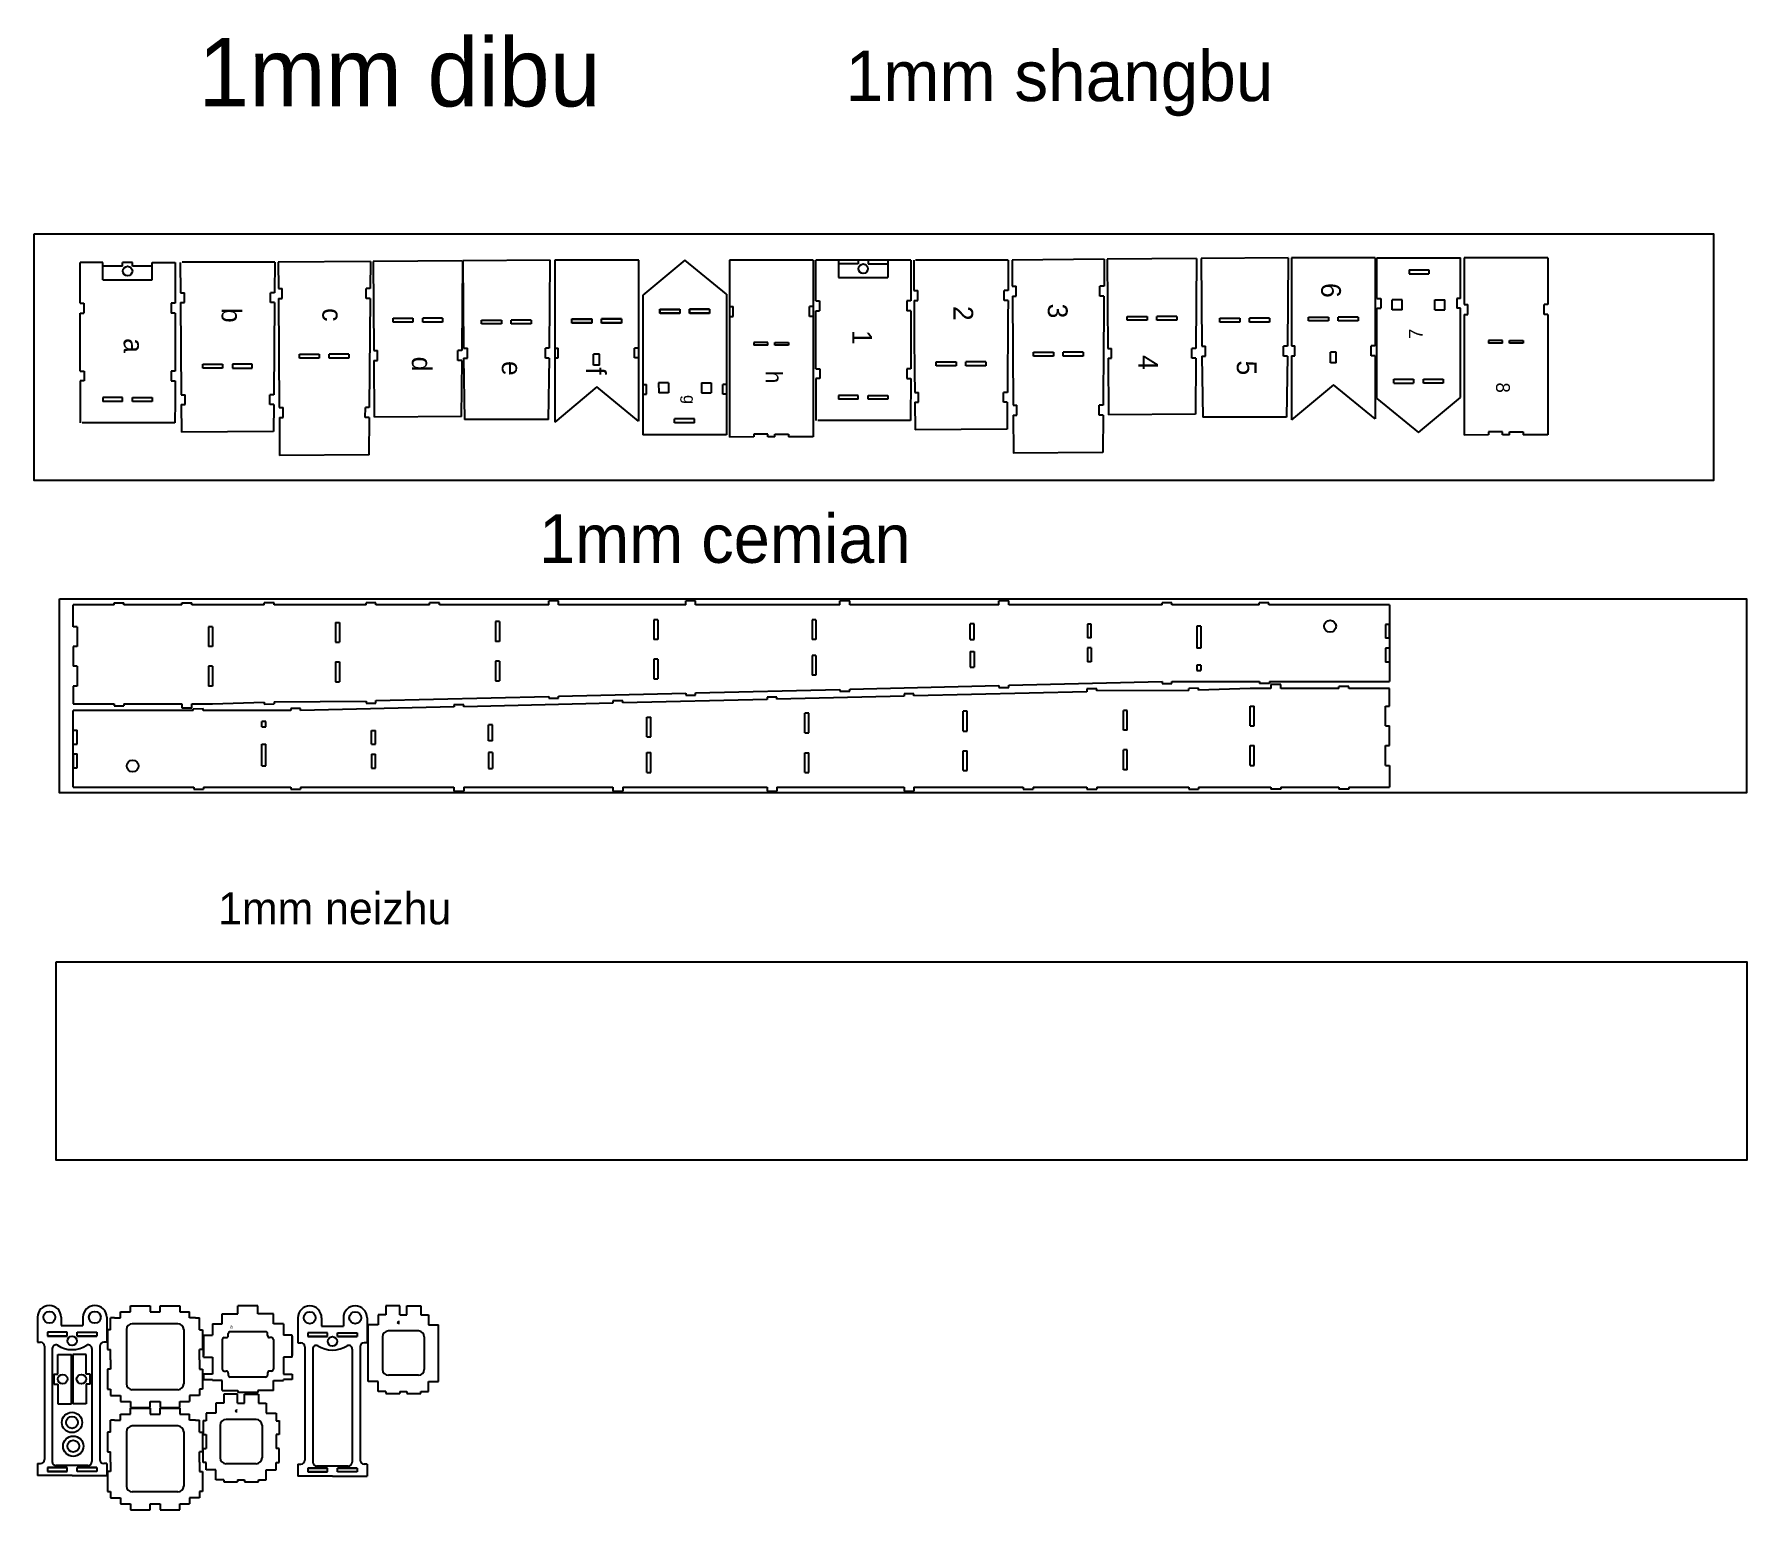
# Model space of a CAD drawing. Extents: x 8452 to 9318, y 19756 to 20502.
import ezdxf

# ---------------------------------------------------------------- set-up
doc = ezdxf.new("R2010")
doc.units = 0
doc.header["$MEASUREMENT"] = 0
doc.layers.get('0').update_dxf_attribs({"linetype": 'CONTINUOUS'})
doc.styles.add('样式_40', font='txt', dxfattribs={"height": 10})

msp = doc.modelspace()

# ---------------------------------------------------------------- texts
at = {"color": 244, "linetype": 'ByBlock'}
for s, height, p in [('1mm dibu', 34.661, (8534.57, 20465.43)), ('1mm shangbu', 25.5226, (8861.97, 20468.13)), ('1mm cemian', 24.551, (8706.87, 20234.56)), ('1mm neizhu', 16.185, (8544.62, 20051.72))]:
    msp.add_text(s, height=height, dxfattribs=at).set_placement(p)
at = {"linetype": 'ByBlock', "insert": (8829.9, 20331.63), "char_height": 8.399, "attachment_point": 1, "rotation": 270}
msp.add_mtext_dynamic_manual_height_columns('{\\C1;h}', width=10.6436, gutter_width=41.99, heights=[0], dxfattribs=at)

# ---------------------------------------------------------------- blocks, each defined once
blk = doc.blocks.new('*U80')
at = {"color": 242, "linetype": 'ByBlock', "style": '样式_40'}
blk.add_text('1', height=10, dxfattribs=at).set_placement((9540.51, 20139.99))
blk = doc.blocks.new('*U81')
at = {"color": 242, "linetype": 'ByBlock', "style": '样式_40'}
blk.add_text('2', height=10, dxfattribs=at).set_placement((9609.48, 20141.63))
blk = doc.blocks.new('*U82')
at = {"color": 242, "linetype": 'ByBlock', "style": '样式_40'}
blk.add_text('3', height=10, dxfattribs=at).set_placement((9694.21, 20140.32))
blk = doc.blocks.new('*U83')
at = {"color": 242, "linetype": 'ByBlock', "style": '样式_40'}
blk.add_text('4', height=10, dxfattribs=at).set_placement((9818.36, 20138.68))
blk = doc.blocks.new('*U84')
at = {"color": 242, "linetype": 'ByBlock', "style": '样式_40'}
blk.add_text('5', height=10, dxfattribs=at).set_placement((9900.14, 20141.63))
blk = doc.blocks.new('*U99')
at = {"color": 242, "linetype": 'ByBlock', "style": '样式_40'}
blk.add_text('6', height=10, dxfattribs=at).set_placement((9941.52, 20139.43))
blk = doc.blocks.new('*U100')
at = {"color": 244, "linetype": 'ByBlock'}
blk.add_text('7', height=7, dxfattribs=at).set_placement((10040.3, 20143.56))
blk = doc.blocks.new('*U101')
at = {"color": 244, "linetype": 'ByBlock'}
blk.add_text('8', height=7, dxfattribs=at).set_placement((10144.36, 20140.54))
blk = doc.blocks.new('*U102')
at = {"color": 242, "linetype": 'ByBlock', "style": '样式_40'}
blk.add_text('a', height=10, dxfattribs=at).set_placement((9543.49, 19951.82))
blk = doc.blocks.new('*U103')
at = {"color": 242, "linetype": 'ByBlock', "style": '样式_40'}
blk.add_text('b', height=10, dxfattribs=at).set_placement((9609.34, 19950.81))
blk = doc.blocks.new('*U104')
at = {"color": 242, "linetype": 'ByBlock', "style": '样式_40'}
blk.add_text('c', height=10, dxfattribs=at).set_placement((9695.35, 19952.83))
blk = doc.blocks.new('*U105')
at = {"color": 242, "linetype": 'ByBlock', "style": '样式_40'}
blk.add_text('d', height=10, dxfattribs=at).set_placement((9817.98, 19950.81))
blk = doc.blocks.new('*U106')
at = {"color": 242, "linetype": 'ByBlock', "style": '样式_40'}
blk.add_text('e', height=10, dxfattribs=at).set_placement((9899.29, 19951.49))
blk = doc.blocks.new('*U108')
at = {"color": 242, "linetype": 'ByBlock', "style": '样式_40'}
blk.add_text('f', height=10, dxfattribs=at).set_placement((9983.06, 19948.48))
blk = doc.blocks.new('*U109')
at = {"color": 244, "linetype": 'ByBlock'}
blk.add_text('g', height=6, dxfattribs=at).set_placement((10061.28, 19953.29))
blk = doc.blocks.new('*U159')
at = {"color": 244, "linetype": 'ByBlock'}
blk.add_text('a', height=1.8, dxfattribs=at).set_placement((10165.7, 19890.57))

# ---------------------------------------------------------------- linework, layer by layer
for p, q in [((8474.83, 20365.93), (8474.83, 20386.56)), ((8486.33, 20386.56), (8474.83, 20386.56)), ((8486.33, 20377.76), (8486.33, 20386.56)), ((8496.33, 20384.56), (8496.33, 20386.56)), ((8501.33, 20386.56), (8496.33, 20386.56)), ((8501.33, 20384.56), (8501.33, 20386.56)), ((8511.33, 20377.76), (8511.33, 20386.56)), ((8511.33, 20386.56), (8522.83, 20386.56)), ((8522.83, 20386.56), (8522.83, 20365.93)), ((8525.44, 20386.56), (8525.55, 20371.17)), ((8573.25, 20386.58), (8526.42, 20386.57)), ((8573.28, 20386.58), (8573.17, 20371.17)), ((8575, 20386.58), (8575.1, 20373.36)), ((8621.62, 20386.94), (8575.04, 20386.58)), ((8621.59, 20386.94), (8621.49, 20373.36)), ((8668.22, 20387.37), (8623.01, 20387.02)), ((8623.01, 20387.02), (8623.34, 20341.96)), ((8668.15, 20387.36), (8667.82, 20341.96)), ((8668.4, 20387.37), (8668.72, 20343.09)), ((8712.47, 20387.71), (8668.57, 20387.37)), ((8712.39, 20387.7), (8712.05, 20343.09)), ((8757.19, 20387.7), (8714.9, 20387.7)), ((8757.31, 20387.7), (8715.03, 20387.7)), ((8780.68, 20387.7), (8759.43, 20369.91)), ((8801.72, 20370.41), (8780.68, 20387.7)), ((8845.58, 20387.73), (8803.3, 20387.73)), ((8858.35, 20387.73), (8846.85, 20387.73)), ((8846.85, 20367.1), (8846.85, 20387.73)), ((8858.35, 20387.73), (8858.35, 20385.73)), ((8873.35, 20387.73), (8868.35, 20387.73)), ((8868.35, 20387.73), (8868.35, 20385.73)), ((8873.35, 20387.73), (8873.35, 20385.73)), ((8894.85, 20387.73), (8883.35, 20387.73)), ((8883.35, 20387.73), (8883.35, 20385.73)), ((8894.85, 20387.73), (8894.85, 20367.1)), ((8896.42, 20387.73), (8896.51, 20372.34)), ((8944.2, 20387.75), (8897.36, 20387.74)), ((8944.2, 20387.75), (8944.12, 20372.34)), ((8992.71, 20388.11), (8946.14, 20387.75)), ((8946.14, 20387.75), (8946.24, 20374.54)), ((8992.71, 20388.11), (8992.61, 20374.54)), ((9039.39, 20388.47), (8994.27, 20388.13)), ((8994.27, 20388.13), (8994.61, 20343.07)), ((9039.39, 20388.47), (9039.08, 20343.07)), ((9041.76, 20388.47), (9042.1, 20344.19)), ((9085.72, 20388.81), (9041.82, 20388.47)), ((9085.72, 20388.81), (9085.41, 20344.19)), ((9129.76, 20388.81), (9087.47, 20388.81)), ((9130.61, 20388.81), (9172.9, 20388.81)), ((9217.1, 20388.81), (9174.82, 20388.81)), ((8496.33, 20384.56), (8486.33, 20384.56)), ((8486.33, 20377.76), (8511.33, 20377.76)), ((8511.33, 20384.56), (8501.33, 20384.56)), ((8858.35, 20385.73), (8858.35, 20378.93)), ((8868.35, 20385.73), (8858.35, 20385.73)), ((8858.35, 20378.93), (8883.35, 20378.93)), ((8873.35, 20385.73), (8883.35, 20385.73)), ((8883.35, 20385.73), (8883.35, 20378.93)), ((9146.88, 20382.81), (9146.88, 20380.81)), ((9146.88, 20382.81), (9156.88, 20382.81)), ((9156.88, 20382.81), (9156.88, 20380.81)), ((8525.55, 20371.17), (8527.54, 20371.17)), ((8527.54, 20366.17), (8527.54, 20371.17)), ((8573.17, 20371.17), (8571.13, 20371.17)), ((8571.13, 20366.17), (8571.13, 20371.17)), ((8575.1, 20373.36), (8577.07, 20373.36)), ((8577.07, 20368.36), (8577.07, 20373.36)), ((8621.49, 20373.36), (8619.48, 20373.36)), ((8619.48, 20368.36), (8619.48, 20373.36)), ((8896.51, 20372.34), (8898.49, 20372.34)), ((8898.49, 20367.34), (8898.49, 20372.34)), ((8944.12, 20372.34), (8942.09, 20372.34)), ((8942.09, 20367.34), (8942.09, 20372.34)), ((8946.24, 20374.54), (8948.17, 20374.54)), ((8946.28, 20369.54), (8948.17, 20369.54)), ((8946.28, 20369.54), (8946.7, 20314.29)), ((8948.17, 20369.54), (8948.17, 20374.54)), ((8992.61, 20374.54), (8990.58, 20374.54)), ((8990.58, 20369.54), (8990.58, 20374.54)), ((8992.58, 20369.54), (8990.58, 20369.54)), ((8992.58, 20369.54), (8992.49, 20357.6)), ((8474.78, 20365.93), (8476.78, 20365.93)), ((8474.78, 20360.93), (8476.78, 20360.93)), ((8474.83, 20331.58), (8474.83, 20360.93)), ((8476.78, 20365.93), (8476.78, 20360.93)), ((8522.83, 20365.93), (8520.83, 20365.93)), ((8520.83, 20365.93), (8520.83, 20360.93)), ((8522.83, 20360.93), (8520.83, 20360.93)), ((8522.83, 20360.93), (8522.83, 20331.58)), ((8525.59, 20366.17), (8527.54, 20366.17)), ((8525.59, 20366.17), (8525.93, 20319.63)), ((8573.13, 20366.17), (8571.13, 20366.17)), ((8573.13, 20366.17), (8572.79, 20319.63)), ((8575.14, 20368.36), (8577.07, 20368.36)), ((8575.14, 20368.36), (8575.54, 20313.12)), ((8621.45, 20368.36), (8619.48, 20368.36)), ((8621.45, 20368.36), (8621.04, 20313.12)), ((8768.05, 20360.89), (8768.05, 20362.89)), ((8768.05, 20362.89), (8778.05, 20362.89)), ((8778.05, 20360.89), (8768.05, 20360.89)), ((8768.17, 20360.74), (8768.17, 20362.74)), ((8768.17, 20362.74), (8778.17, 20362.74)), ((8778.17, 20360.74), (8768.17, 20360.74)), ((8778.05, 20362.89), (8778.05, 20360.89)), ((8778.17, 20362.74), (8778.17, 20360.74)), ((8783.05, 20360.89), (8783.05, 20362.89)), ((8793.05, 20362.89), (8783.05, 20362.89)), ((8793.05, 20360.89), (8783.05, 20360.89)), ((8783.17, 20360.74), (8783.17, 20362.74)), ((8793.17, 20362.74), (8783.17, 20362.74)), ((8793.17, 20360.74), (8783.17, 20360.74)), ((8793.05, 20362.89), (8793.05, 20360.89)), ((8793.17, 20362.74), (8793.17, 20360.74)), ((8803.3, 20364.16), (8805.05, 20364.16)), ((8805.05, 20359.16), (8805.05, 20364.16)), ((8845.58, 20364.16), (8843.66, 20364.16)), ((8843.66, 20359.16), (8843.66, 20364.16)), ((8846.8, 20367.1), (8848.8, 20367.1)), ((8846.85, 20332.75), (8846.85, 20362.1)), ((8846.85, 20362.1), (8848.8, 20362.1)), ((8848.8, 20367.1), (8848.8, 20362.1)), ((8894.85, 20367.1), (8892.85, 20367.1)), ((8892.85, 20367.1), (8892.85, 20362.1)), ((8894.85, 20362.1), (8892.85, 20362.1)), ((8894.85, 20362.1), (8894.85, 20332.75)), ((8896.54, 20367.34), (8896.6, 20358.73)), ((8896.55, 20367.34), (8898.49, 20367.34)), ((8944.09, 20367.34), (8942.09, 20367.34)), ((8944.09, 20367.34), (8944.02, 20358.73)), ((9130.61, 20368.32), (9132.54, 20368.32)), ((9130.61, 20363.32), (9132.54, 20363.32)), ((9132.54, 20368.32), (9132.54, 20363.32)), ((9138.32, 20362.57), (9138.39, 20367.57)), ((9143.35, 20362.57), (9138.32, 20362.57)), ((9143.35, 20367.57), (9138.39, 20367.57)), ((9143.35, 20362.57), (9143.35, 20367.57)), ((9159.97, 20362.57), (9159.97, 20367.57)), ((9159.97, 20367.57), (9164.93, 20367.57)), ((9159.97, 20362.57), (9164.99, 20362.57)), ((9164.99, 20362.57), (9164.93, 20367.57)), ((9172.9, 20368.32), (9171.11, 20368.32)), ((9171.11, 20368.32), (9171.11, 20363.32)), ((9172.9, 20363.32), (9171.11, 20363.32)), ((9174.82, 20365.24), (9176.57, 20365.24)), ((9176.57, 20360.24), (9176.57, 20365.24)), ((9217.1, 20365.24), (9215.18, 20365.24)), ((9215.18, 20360.24), (9215.18, 20365.24)), ((8633.07, 20356.3), (8633.07, 20358.3)), ((8633.07, 20358.3), (8643.07, 20358.3)), ((8643.07, 20356.3), (8633.07, 20356.3)), ((8643.07, 20358.3), (8643.07, 20356.3)), ((8648.07, 20356.3), (8648.07, 20358.3)), ((8658.07, 20358.3), (8648.07, 20358.3)), ((8658.07, 20356.3), (8648.07, 20356.3)), ((8658.07, 20358.3), (8658.07, 20356.3)), ((8677.88, 20355.4), (8677.88, 20357.4)), ((8677.88, 20357.4), (8687.88, 20357.4)), ((8687.88, 20355.4), (8677.88, 20355.4)), ((8687.88, 20357.4), (8687.88, 20355.4)), ((8692.88, 20355.4), (8692.88, 20357.4)), ((8702.88, 20357.4), (8692.88, 20357.4)), ((8702.88, 20355.4), (8692.88, 20355.4)), ((8702.88, 20357.4), (8702.88, 20355.4)), ((8723.52, 20355.96), (8723.52, 20357.96)), ((8723.52, 20357.96), (8733.52, 20357.96)), ((8723.52, 20355.8), (8723.52, 20357.8)), ((8723.52, 20357.8), (8733.52, 20357.8)), ((8733.52, 20355.96), (8723.52, 20355.96)), ((8733.52, 20355.8), (8723.52, 20355.8)), ((8733.52, 20357.96), (8733.52, 20355.96)), ((8733.52, 20357.8), (8733.52, 20355.8)), ((8738.52, 20355.96), (8738.52, 20357.96)), ((8748.52, 20357.96), (8738.52, 20357.96)), ((8738.52, 20355.8), (8738.52, 20357.8)), ((8748.52, 20357.8), (8738.52, 20357.8)), ((8748.52, 20355.96), (8738.52, 20355.96)), ((8748.52, 20355.8), (8738.52, 20355.8)), ((8748.52, 20357.96), (8748.52, 20355.96)), ((8748.52, 20357.8), (8748.52, 20355.8)), ((8803.3, 20359.16), (8805.05, 20359.16)), ((8845.58, 20359.16), (8843.66, 20359.16)), ((8896.6, 20358.73), (8896.67, 20348.89)), ((8944.02, 20358.73), (8943.96, 20348.89)), ((8992.49, 20357.6), (8992.4, 20344.93)), ((9004.36, 20357.25), (9004.36, 20359.25)), ((9004.36, 20359.25), (9014.36, 20359.25)), ((9014.36, 20357.25), (9004.36, 20357.25)), ((9014.36, 20359.25), (9014.36, 20357.25)), ((9019.36, 20357.25), (9019.36, 20359.25)), ((9029.36, 20359.25), (9019.36, 20359.25)), ((9029.36, 20357.25), (9019.36, 20357.25)), ((9029.36, 20359.25), (9029.36, 20357.25)), ((9051.25, 20356.35), (9051.25, 20358.35)), ((9051.25, 20358.35), (9061.25, 20358.35)), ((9061.25, 20356.35), (9051.25, 20356.35)), ((9061.25, 20358.35), (9061.25, 20356.35)), ((9066.25, 20356.35), (9066.25, 20358.35)), ((9076.25, 20358.35), (9066.25, 20358.35)), ((9076.25, 20356.35), (9066.25, 20356.35)), ((9076.25, 20358.35), (9076.25, 20356.35)), ((9096.09, 20356.91), (9096.09, 20358.91)), ((9096.09, 20358.91), (9106.09, 20358.91)), ((9106.09, 20356.91), (9096.09, 20356.91)), ((9106.09, 20358.91), (9106.09, 20356.91)), ((9111.09, 20356.91), (9111.09, 20358.91)), ((9121.09, 20358.91), (9111.09, 20358.91)), ((9121.09, 20356.91), (9111.09, 20356.91)), ((9121.09, 20358.91), (9121.09, 20356.91)), ((9174.82, 20360.24), (9176.57, 20360.24)), ((9217.1, 20360.24), (9215.18, 20360.24)), ((8668.72, 20343.09), (8670.65, 20343.09)), ((8670.65, 20338.09), (8670.65, 20343.09)), ((8712.05, 20343.09), (8710.11, 20343.09)), ((8710.11, 20338.09), (8710.11, 20343.09)), ((8714.9, 20343.2), (8716.61, 20343.2)), ((8716.61, 20338.2), (8716.61, 20343.2)), ((8757.19, 20343.2), (8755.15, 20343.2)), ((8755.15, 20338.2), (8755.15, 20343.2)), ((8822.55, 20346.02), (8815.51, 20346.02)), ((8815.51, 20346.02), (8815.51, 20344.61)), ((8822.55, 20344.61), (8815.51, 20344.61)), ((8822.55, 20344.61), (8822.55, 20346.02)), ((8826.08, 20344.61), (8826.08, 20346.02)), ((8826.08, 20346.02), (8833.12, 20346.02)), ((8833.12, 20344.61), (8826.08, 20344.61)), ((8833.12, 20346.02), (8833.12, 20344.61)), ((8896.67, 20348.89), (8896.8, 20331.3)), ((8943.96, 20348.9), (8943.83, 20331.3)), ((8992.4, 20344.93), (8992.19, 20314.29)), ((8994.61, 20343.07), (8996.43, 20343.07)), ((8996.47, 20338.07), (8996.43, 20343.07)), ((9037.04, 20338.07), (9037.08, 20343.07)), ((9039.08, 20343.07), (9037.08, 20343.07)), ((9042.1, 20344.19), (9043.91, 20344.19)), ((9043.91, 20339.19), (9043.91, 20344.19)), ((9085.41, 20344.19), (9083.37, 20344.19)), ((9083.37, 20339.19), (9083.37, 20344.19)), ((9087.47, 20344.31), (9089.18, 20344.31)), ((9089.18, 20339.31), (9089.18, 20344.31)), ((9129.76, 20344.31), (9127.72, 20344.31)), ((9127.72, 20339.31), (9127.72, 20344.31)), ((9194.07, 20347.1), (9187.03, 20347.1)), ((9187.03, 20347.1), (9187.03, 20345.69)), ((9194.07, 20345.69), (9187.03, 20345.69)), ((9194.07, 20345.69), (9194.07, 20347.1)), ((9197.6, 20345.69), (9197.6, 20347.1)), ((9197.6, 20347.1), (9204.64, 20347.1)), ((9204.64, 20345.69), (9197.6, 20345.69)), ((9204.64, 20347.1), (9204.64, 20345.69)), ((8536.86, 20333.12), (8536.86, 20335.12)), ((8536.86, 20335.12), (8546.86, 20335.12)), ((8546.86, 20335.12), (8546.86, 20333.12)), ((8551.86, 20335.12), (8551.86, 20333.12)), ((8561.86, 20335.12), (8551.86, 20335.12)), ((8561.86, 20333.12), (8561.86, 20335.12)), ((8585.77, 20338.16), (8585.77, 20340.16)), ((8585.77, 20340.16), (8595.77, 20340.16)), ((8595.77, 20338.16), (8585.77, 20338.16)), ((8595.77, 20340.16), (8595.77, 20338.16)), ((8600.77, 20338.16), (8600.77, 20340.16)), ((8610.77, 20340.16), (8600.77, 20340.16)), ((8610.77, 20338.16), (8600.77, 20338.16)), ((8610.77, 20340.16), (8610.77, 20338.16)), ((8623.34, 20341.96), (8625.24, 20341.96)), ((8623.38, 20336.96), (8625.28, 20336.96)), ((8623.38, 20336.96), (8623.59, 20308.28)), ((8625.28, 20336.96), (8625.24, 20341.96)), ((8665.85, 20336.96), (8665.88, 20341.96)), ((8667.78, 20336.96), (8665.85, 20336.96)), ((8667.82, 20341.96), (8665.88, 20341.96)), ((8667.78, 20336.96), (8667.57, 20308.62)), ((8668.76, 20338.09), (8670.65, 20338.09)), ((8668.76, 20338.09), (8669.23, 20307.14)), ((8712.02, 20338.09), (8710.11, 20338.09)), ((8712.02, 20338.09), (8711.55, 20307.15)), ((8714.9, 20338.2), (8716.61, 20338.2)), ((8734.52, 20334.62), (8734.52, 20340.06)), ((8737.52, 20340.06), (8734.52, 20340.06)), ((8737.52, 20334.62), (8734.52, 20334.62)), ((8737.52, 20334.62), (8737.52, 20340.06)), ((8757.19, 20338.2), (8755.15, 20338.2)), ((8907.81, 20334.3), (8907.81, 20336.3)), ((8907.81, 20336.3), (8917.81, 20336.3)), ((8917.81, 20336.3), (8917.81, 20334.3)), ((8922.81, 20334.3), (8922.81, 20336.3)), ((8932.81, 20336.3), (8922.81, 20336.3)), ((8932.81, 20336.3), (8932.81, 20334.3)), ((8956.99, 20339.17), (8956.99, 20341.17)), ((8956.99, 20341.17), (8966.99, 20341.17)), ((8966.99, 20339.17), (8956.99, 20339.17)), ((8966.99, 20341.17), (8966.99, 20339.17)), ((8971.99, 20339.17), (8971.99, 20341.17)), ((8981.99, 20341.17), (8971.99, 20341.17)), ((8981.99, 20339.17), (8971.99, 20339.17)), ((8981.99, 20341.17), (8981.99, 20339.17)), ((8994.65, 20338.07), (8996.47, 20338.07)), ((8994.65, 20338.07), (8994.87, 20309.39)), ((9039.03, 20338.07), (9037.04, 20338.07)), ((9039.03, 20338.07), (9038.83, 20309.72)), ((9042.14, 20339.19), (9043.91, 20339.19)), ((9042.14, 20339.19), (9042.63, 20308.25)), ((9085.37, 20339.19), (9083.37, 20339.19)), ((9085.37, 20339.19), (9084.92, 20308.25)), ((9087.47, 20339.31), (9089.18, 20339.31)), ((9107.09, 20335.72), (9107.09, 20341.17)), ((9110.09, 20341.17), (9107.09, 20341.17)), ((9110.09, 20335.72), (9107.09, 20335.72)), ((9110.09, 20335.72), (9110.09, 20341.17)), ((9129.76, 20339.31), (9127.72, 20339.31)), ((8474.83, 20331.58), (8476.83, 20331.58)), ((8476.83, 20326.6), (8474.83, 20326.6)), ((8474.83, 20326.6), (8474.83, 20316.12)), ((8476.83, 20331.58), (8476.83, 20326.6)), ((8522.83, 20331.58), (8520.83, 20331.58)), ((8520.83, 20331.58), (8520.83, 20326.6)), ((8520.83, 20326.6), (8522.83, 20326.6)), ((8522.83, 20326.6), (8522.83, 20316.12)), ((8546.86, 20333.12), (8536.86, 20333.12)), ((8551.86, 20333.12), (8561.86, 20333.12)), ((8846.85, 20332.75), (8848.85, 20332.75)), ((8848.85, 20327.75), (8846.85, 20327.75)), ((8846.85, 20327.75), (8846.96, 20306.6)), ((8848.85, 20332.75), (8848.85, 20327.75)), ((8894.85, 20332.75), (8892.85, 20332.75)), ((8892.85, 20332.75), (8892.85, 20327.75)), ((8892.85, 20327.75), (8894.85, 20327.75)), ((8894.85, 20327.75), (8894.74, 20306.61)), ((8896.8, 20331.3), (8896.87, 20320.8)), ((8917.81, 20334.3), (8907.81, 20334.3)), ((8932.81, 20334.3), (8922.81, 20334.3)), ((8943.83, 20331.3), (8943.76, 20320.8)), ((9139.16, 20325.45), (9139.16, 20327.45)), ((9139.16, 20327.45), (9149.16, 20327.45)), ((9149.16, 20327.45), (9149.16, 20325.45)), ((9154.16, 20325.45), (9154.16, 20327.45)), ((9154.16, 20327.45), (9164.16, 20327.45)), ((9164.16, 20327.45), (9164.16, 20325.45)), ((8496.33, 20318.12), (8486.33, 20318.12)), ((8486.33, 20318.12), (8486.33, 20316.12)), ((8496.33, 20316.12), (8496.33, 20318.12)), ((8501.33, 20316.12), (8501.33, 20318.12)), ((8501.33, 20318.12), (8511.33, 20318.12)), ((8511.33, 20318.12), (8511.33, 20316.12)), ((8525.93, 20319.63), (8527.87, 20319.63)), ((8527.9, 20314.63), (8527.87, 20319.63)), ((8570.77, 20314.63), (8570.8, 20319.63)), ((8572.79, 20319.63), (8570.8, 20319.63)), ((8736.15, 20323.52), (8714.9, 20305.73)), ((8757.19, 20306.23), (8736.15, 20323.52)), ((8759.43, 20324.86), (8761.22, 20324.86)), ((8759.43, 20319.86), (8761.22, 20319.86)), ((8761.22, 20319.86), (8761.22, 20324.86)), ((8772.36, 20325.61), (8767.34, 20325.61)), ((8767.34, 20325.61), (8767.4, 20320.61)), ((8772.36, 20320.61), (8767.4, 20320.61)), ((8772.36, 20325.61), (8772.36, 20320.61)), ((8788.98, 20325.61), (8794.01, 20325.61)), ((8788.98, 20325.61), (8788.98, 20320.61)), ((8788.98, 20320.61), (8793.95, 20320.61)), ((8794.01, 20325.61), (8793.95, 20320.61)), ((8801.72, 20324.86), (8799.8, 20324.86)), ((8799.8, 20319.86), (8799.8, 20324.86)), ((8801.72, 20319.86), (8799.8, 20319.86)), ((8868.35, 20319.29), (8858.35, 20319.29)), ((8858.35, 20319.29), (8858.35, 20317.29)), ((8868.35, 20317.29), (8858.35, 20317.29)), ((8868.35, 20317.29), (8868.35, 20319.29)), ((8873.35, 20317.29), (8873.35, 20319.29)), ((8873.35, 20319.29), (8883.35, 20319.29)), ((8883.35, 20317.29), (8873.35, 20317.29)), ((8883.35, 20319.29), (8883.35, 20317.29)), ((8896.91, 20320.8), (8898.82, 20320.8)), ((8898.86, 20315.8), (8898.82, 20320.8)), ((8941.72, 20315.8), (8941.76, 20320.8)), ((8943.76, 20320.8), (8941.76, 20320.8)), ((9108.72, 20324.63), (9087.47, 20306.84)), ((9129.76, 20307.34), (9108.72, 20324.63)), ((9130.61, 20317.77), (9151.65, 20300.48)), ((9139.16, 20325.45), (9149.16, 20325.45)), ((9151.65, 20300.48), (9172.9, 20318.27)), ((9164.16, 20325.45), (9154.16, 20325.45)), ((8474.83, 20316.12), (8474.91, 20305.43)), ((8496.33, 20316.12), (8486.33, 20316.12)), ((8511.33, 20316.12), (8501.33, 20316.12)), ((8522.83, 20316.12), (8522.75, 20305.45)), ((8525.96, 20314.63), (8527.9, 20314.63)), ((8525.96, 20314.63), (8526.07, 20300.69)), ((8572.75, 20314.63), (8570.77, 20314.63)), ((8572.75, 20314.63), (8572.65, 20301.05)), ((8575.54, 20313.12), (8577.46, 20313.12)), ((8577.49, 20308.12), (8577.46, 20313.12)), ((8619.05, 20308.12), (8619.08, 20313.12)), ((8621.04, 20313.12), (8619.08, 20313.12)), ((8667.66, 20308.62), (8623.76, 20308.28)), ((8896.94, 20315.8), (8898.86, 20315.8)), ((8896.94, 20315.8), (8897.05, 20301.86)), ((8943.72, 20315.8), (8941.72, 20315.8)), ((8943.72, 20315.8), (8943.62, 20302.22)), ((8946.7, 20314.29), (8948.57, 20314.29)), ((8946.74, 20309.29), (8948.6, 20309.29)), ((8946.74, 20309.29), (8946.89, 20290.05)), ((8948.6, 20309.29), (8948.57, 20314.29)), ((8990.16, 20309.29), (8990.2, 20314.29)), ((8992.15, 20309.29), (8990.16, 20309.29)), ((8992.2, 20314.29), (8990.2, 20314.29)), ((8992.15, 20309.29), (8992.02, 20290.4)), ((9038.83, 20309.73), (8994.93, 20309.39)), ((8522.73, 20305.44), (8475.89, 20305.43)), ((8572.68, 20301.05), (8526.11, 20300.69)), ((8575.58, 20308.12), (8577.49, 20308.12)), ((8575.58, 20308.12), (8575.72, 20288.88)), ((8621, 20308.12), (8619.05, 20308.12)), ((8621, 20308.12), (8620.86, 20289.22)), ((8711.55, 20307.15), (8669.26, 20307.15)), ((8711.67, 20307.15), (8669.39, 20307.15)), ((8775.45, 20305.38), (8775.45, 20307.38)), ((8785.45, 20305.38), (8775.45, 20305.38)), ((8785.45, 20305.38), (8785.45, 20307.38)), ((8822.55, 20299.7), (8815.51, 20299.7)), ((8815.51, 20299.7), (8815.51, 20298.29)), ((8822.55, 20298.29), (8822.55, 20299.7)), ((8826.08, 20298.29), (8826.08, 20299.7)), ((8826.08, 20299.7), (8833.12, 20299.7)), ((8833.12, 20299.7), (8833.12, 20298.29)), ((8894.74, 20306.61), (8847.91, 20306.6)), ((8943.62, 20302.22), (8897.05, 20301.86)), ((9084.92, 20308.25), (9042.63, 20308.25)), ((9194.07, 20300.78), (9187.03, 20300.78)), ((9187.03, 20300.78), (9187.03, 20299.37)), ((9194.07, 20299.37), (9194.07, 20300.78)), ((9197.6, 20299.37), (9197.6, 20300.78)), ((9197.6, 20300.78), (9204.64, 20300.78)), ((9204.64, 20300.78), (9204.64, 20299.37)), ((8801.72, 20299.37), (8759.43, 20299.37)), ((8845.58, 20298.27), (8833.12, 20298.29)), ((9217.1, 20299.35), (9204.64, 20299.37)), ((8620.93, 20289.22), (8575.64, 20288.87)), ((8992.02, 20290.4), (8946.73, 20290.05)), ((8471.34, 20202.23), (8471.34, 20213.28)), ((8491.97, 20213.28), (8471.34, 20213.28)), ((8471.34, 20202.23), (8471.34, 20213.28)), ((8491.97, 20213.28), (8471.34, 20213.28)), ((8491.97, 20213.28), (8491.97, 20214.28)), ((8491.97, 20214.28), (8496.97, 20214.28)), ((8491.97, 20213.28), (8491.97, 20214.28)), ((8491.97, 20214.28), (8496.97, 20214.28)), ((8496.97, 20213.28), (8496.97, 20214.28)), ((8496.97, 20213.28), (8496.97, 20214.28)), ((8526.32, 20213.28), (8496.97, 20213.28)), ((8526.32, 20213.28), (8496.97, 20213.28)), ((8526.32, 20213.28), (8526.32, 20214.28)), ((8526.32, 20214.28), (8531.32, 20214.28)), ((8526.32, 20213.28), (8526.32, 20214.28)), ((8526.32, 20214.28), (8531.32, 20214.28)), ((8531.32, 20213.28), (8531.32, 20214.28)), ((8531.32, 20213.28), (8531.32, 20214.28)), ((8567.87, 20213.28), (8531.32, 20213.28)), ((8567.87, 20213.28), (8531.32, 20213.28)), ((8567.87, 20213.28), (8567.87, 20214.28)), ((8572.87, 20214.28), (8567.87, 20214.28)), ((8567.87, 20213.28), (8567.87, 20214.28)), ((8572.87, 20214.28), (8567.87, 20214.28)), ((8572.87, 20213.28), (8572.87, 20214.28)), ((8572.87, 20213.28), (8572.87, 20214.28)), ((8619.41, 20213.28), (8572.87, 20213.28)), ((8619.41, 20213.28), (8572.87, 20213.28)), ((8619.41, 20213.28), (8619.41, 20214.28)), ((8624.41, 20214.28), (8619.41, 20214.28)), ((8619.41, 20213.28), (8619.41, 20214.28)), ((8624.41, 20214.28), (8619.41, 20214.28)), ((8624.41, 20213.28), (8624.41, 20214.28)), ((8624.41, 20213.28), (8624.41, 20214.28)), ((8651.56, 20213.28), (8624.41, 20213.28)), ((8651.56, 20213.28), (8624.41, 20213.28)), ((8651.56, 20213.28), (8651.56, 20214.28)), ((8656.56, 20214.28), (8651.56, 20214.28)), ((8651.56, 20213.28), (8651.56, 20214.28)), ((8656.56, 20214.28), (8651.56, 20214.28)), ((8656.56, 20213.28), (8656.56, 20214.28)), ((8656.56, 20213.28), (8656.56, 20214.28)), ((8711.8, 20213.28), (8656.56, 20213.28)), ((8711.8, 20213.28), (8656.56, 20213.28)), ((8711.8, 20213.28), (8711.8, 20215.28)), ((8716.8, 20215.28), (8711.8, 20215.28)), ((8711.8, 20213.28), (8711.8, 20215.28)), ((8716.8, 20215.28), (8711.8, 20215.28)), ((8716.8, 20213.28), (8716.8, 20215.28)), ((8716.8, 20213.28), (8716.8, 20215.28)), ((8781.11, 20213.28), (8716.8, 20213.28)), ((8781.11, 20213.28), (8716.8, 20213.28)), ((8781.11, 20213.28), (8781.11, 20215.28)), ((8786.11, 20215.28), (8781.11, 20215.28)), ((8781.11, 20213.28), (8781.11, 20215.28)), ((8786.11, 20215.28), (8781.11, 20215.28)), ((8786.11, 20213.28), (8786.11, 20215.28)), ((8786.11, 20213.28), (8786.11, 20215.28)), ((8859.07, 20213.28), (8786.11, 20213.28)), ((8859.07, 20213.28), (8786.11, 20213.28)), ((8859.07, 20213.28), (8859.07, 20215.28)), ((8864.07, 20215.28), (8859.07, 20215.28)), ((8859.07, 20213.28), (8859.07, 20215.28)), ((8864.07, 20215.28), (8859.07, 20215.28)), ((8864.07, 20213.28), (8864.07, 20215.28)), ((8864.07, 20213.28), (8864.07, 20215.28)), ((8939.46, 20213.28), (8864.07, 20213.28)), ((8939.46, 20213.28), (8864.07, 20213.28)), ((8939.46, 20213.28), (8939.46, 20215.28)), ((8944.46, 20215.28), (8939.46, 20215.28)), ((8939.46, 20213.28), (8939.46, 20215.28)), ((8944.46, 20215.28), (8939.46, 20215.28)), ((8944.46, 20213.28), (8944.46, 20215.28)), ((8944.46, 20213.28), (8944.46, 20215.28)), ((9021.98, 20213.28), (8944.46, 20213.28)), ((9021.98, 20213.28), (8944.46, 20213.28)), ((9021.98, 20213.28), (9021.98, 20214.28)), ((9026.98, 20214.28), (9021.98, 20214.28)), ((9021.98, 20213.28), (9021.98, 20214.28)), ((9026.98, 20214.28), (9021.98, 20214.28)), ((9021.98, 20213.28), (9021.98, 20214.28)), ((9026.98, 20213.28), (9026.98, 20214.28)), ((9026.98, 20213.28), (9026.98, 20214.28)), ((9026.98, 20213.28), (9026.98, 20214.28)), ((9071.04, 20213.28), (9026.98, 20213.28)), ((9071.04, 20213.28), (9071.04, 20214.28)), ((9076.04, 20214.28), (9071.04, 20214.28)), ((9071.04, 20213.28), (9071.04, 20214.28)), ((9076.04, 20214.28), (9071.04, 20214.28)), ((9071.04, 20213.28), (9071.04, 20214.28)), ((9076.04, 20214.28), (9071.04, 20214.28)), ((9076.04, 20213.28), (9076.04, 20214.28)), ((9076.04, 20213.28), (9076.04, 20214.28)), ((9076.04, 20213.28), (9076.04, 20214.28)), ((9136.99, 20213.28), (9076.04, 20213.28)), ((9136.99, 20213.28), (9136.99, 20206.12)), ((8603.92, 20204.42), (8603.92, 20194.42)), ((8603.92, 20204.42), (8605.92, 20204.42)), ((8605.92, 20204.42), (8605.92, 20194.42)), ((8684.96, 20204.86), (8684.96, 20194.86)), ((8686.96, 20204.86), (8684.96, 20204.86)), ((8686.96, 20204.86), (8686.96, 20194.86)), ((8764.92, 20205.82), (8764.92, 20195.82)), ((8766.92, 20205.82), (8764.92, 20205.82)), ((8766.92, 20205.82), (8766.92, 20195.82)), ((8844.96, 20205.78), (8844.96, 20195.78)), ((8846.96, 20205.78), (8844.96, 20205.78)), ((8846.96, 20205.78), (8846.96, 20195.78)), ((8473.34, 20202.23), (8471.34, 20202.23)), ((8473.34, 20202.23), (8471.34, 20202.23)), ((8473.34, 20202.23), (8473.34, 20192.23)), ((8473.34, 20202.23), (8473.34, 20192.23)), ((8539.78, 20202.23), (8539.78, 20192.23)), ((8541.78, 20202.23), (8539.78, 20202.23)), ((8541.78, 20202.23), (8541.78, 20192.23)), ((8766.92, 20195.82), (8764.92, 20195.82)), ((8846.96, 20195.78), (8844.96, 20195.78)), ((8986.18, 20196.56), (8984.18, 20196.56)), ((9041.54, 20202.52), (9039.54, 20202.52)), ((9136.99, 20196.4), (9134.99, 20196.4)), ((8473.34, 20192.23), (8471.34, 20192.23)), ((8471.34, 20192.23), (8471.34, 20182.23)), ((8473.34, 20192.23), (8471.34, 20192.23)), ((8471.34, 20192.23), (8471.34, 20182.23)), ((8541.78, 20192.23), (8539.78, 20192.23)), ((8603.92, 20194.42), (8605.92, 20194.42)), ((8686.96, 20194.86), (8684.96, 20194.86)), ((8846.96, 20187.78), (8844.96, 20187.78)), ((8844.96, 20187.78), (8844.96, 20177.78)), ((8846.96, 20187.78), (8846.96, 20177.78)), ((8924.93, 20195.74), (8926.93, 20195.74)), ((8924.93, 20189.74), (8926.93, 20189.74)), ((8986.18, 20191.56), (8984.18, 20191.56)), ((9136.99, 20191.4), (9134.99, 20191.4)), ((8473.34, 20182.23), (8471.34, 20182.23)), ((8473.34, 20182.23), (8471.34, 20182.23)), ((8473.34, 20182.23), (8473.34, 20172.23)), ((8473.34, 20182.23), (8473.34, 20172.23)), ((8541.78, 20182.23), (8539.78, 20182.23)), ((8539.78, 20182.23), (8539.78, 20172.23)), ((8541.78, 20182.23), (8541.78, 20172.23)), ((8603.92, 20184.42), (8605.92, 20184.42)), ((8603.92, 20184.42), (8603.92, 20174.42)), ((8605.92, 20184.42), (8605.92, 20174.42)), ((8686.96, 20184.86), (8684.96, 20184.86)), ((8684.96, 20184.86), (8684.96, 20174.86)), ((8686.96, 20184.86), (8686.96, 20174.86)), ((8766.92, 20185.82), (8764.92, 20185.82)), ((8764.92, 20185.82), (8764.92, 20175.82)), ((8766.92, 20185.82), (8766.92, 20175.82)), ((9041.54, 20182.75), (9039.54, 20182.75)), ((8473.34, 20172.23), (8471.34, 20172.23)), ((8471.34, 20172.23), (8471.34, 20163.28)), ((8473.34, 20172.23), (8471.34, 20172.23)), ((8471.34, 20172.23), (8471.34, 20163.28)), ((8541.78, 20172.23), (8539.78, 20172.23)), ((8603.92, 20174.42), (8605.92, 20174.42)), ((8846.96, 20177.78), (8844.96, 20177.78)), ((9035.46, 20170.06), (8988.92, 20169.78)), ((9040.43, 20171.22), (9035.43, 20171.05)), ((9040.43, 20171.22), (9035.43, 20171.05)), ((9035.46, 20170.06), (9035.43, 20171.05)), ((9035.46, 20170.06), (9035.43, 20171.05)), ((9040.46, 20170.22), (9040.43, 20171.22)), ((9040.46, 20170.22), (9040.43, 20171.22)), ((9066.54, 20171.06), (9040.46, 20170.21)), ((9066.54, 20171.06), (9040.46, 20170.21)), ((9077.02, 20171.06), (9066.54, 20171.06)), ((9077.02, 20171.06), (9066.54, 20171.06)), ((9071.28, 20174.51), (9071.3, 20173.51)), ((9071.28, 20174.51), (9071.3, 20173.51)), ((9076.3, 20173.6), (9071.3, 20173.51)), ((9076.3, 20173.6), (9071.3, 20173.51)), ((9076.28, 20174.51), (9076.3, 20173.6)), ((9076.28, 20174.51), (9076.3, 20173.6)), ((9082.01, 20173.06), (9077.02, 20173.06)), ((9077.02, 20173.06), (9077.02, 20171.06)), ((9082.01, 20173.06), (9077.02, 20173.06)), ((9077.02, 20173.06), (9077.02, 20171.06)), ((9082.01, 20171.06), (9082.01, 20173.06)), ((9082.01, 20171.06), (9082.01, 20173.06)), ((9111.35, 20171.06), (9082.01, 20171.06)), ((9111.35, 20171.06), (9082.01, 20171.06)), ((9116.35, 20172.06), (9111.35, 20172.06)), ((9111.35, 20171.06), (9111.35, 20172.06)), ((9116.35, 20172.06), (9111.35, 20172.06)), ((9111.35, 20171.06), (9111.35, 20172.06)), ((9116.35, 20171.06), (9116.35, 20172.06)), ((9116.35, 20171.06), (9116.35, 20172.06)), ((9136.99, 20171.06), (9116.35, 20171.06)), ((9136.99, 20171.06), (9116.35, 20171.06)), ((9136.99, 20162.11), (9136.99, 20171.06)), ((9136.99, 20162.11), (9136.99, 20171.06)), ((8471.34, 20163.28), (8491.97, 20163.28)), ((8471.34, 20163.28), (8491.97, 20163.28)), ((8491.97, 20163.28), (8491.97, 20162.28)), ((8491.97, 20163.28), (8491.97, 20162.28)), ((8491.97, 20162.28), (8496.97, 20162.28)), ((8491.97, 20162.28), (8496.97, 20162.28)), ((8496.97, 20163.28), (8526.32, 20163.28)), ((8496.97, 20163.28), (8496.97, 20162.28)), ((8496.97, 20163.28), (8526.32, 20163.28)), ((8496.97, 20163.28), (8496.97, 20162.28)), ((8526.32, 20163.28), (8526.32, 20161.28)), ((8526.32, 20163.28), (8526.32, 20161.28)), ((8526.32, 20161.28), (8531.3, 20161.28)), ((8526.32, 20161.28), (8531.3, 20161.28)), ((8531.3, 20161.28), (8531.3, 20163.28)), ((8531.3, 20163.28), (8541.78, 20163.28)), ((8531.3, 20161.28), (8531.3, 20163.28)), ((8531.3, 20163.28), (8541.78, 20163.28)), ((8541.78, 20163.28), (8567.87, 20164.13)), ((8541.78, 20163.28), (8567.87, 20164.13)), ((8567.87, 20164.12), (8567.9, 20163.12)), ((8567.87, 20164.12), (8567.9, 20163.12)), ((8567.9, 20163.12), (8572.9, 20163.28)), ((8567.9, 20163.12), (8572.9, 20163.28)), ((8572.87, 20164.28), (8619.4, 20164.56)), ((8572.87, 20164.28), (8572.9, 20163.28)), ((8572.87, 20164.28), (8572.9, 20163.28)), ((9066.54, 20162.11), (9068.54, 20162.11)), ((9066.54, 20152.11), (9066.54, 20162.11)), ((9068.54, 20152.11), (9068.54, 20162.11)), ((9134.99, 20162.11), (9136.99, 20162.11)), ((9134.99, 20152.11), (9134.99, 20162.11)), ((9134.99, 20162.11), (9136.99, 20162.11)), ((9134.99, 20152.11), (9134.99, 20162.11)), ((8532.03, 20160.74), (8537.03, 20160.83)), ((8532.03, 20160.74), (8537.03, 20160.83)), ((8532.05, 20159.83), (8532.03, 20160.74)), ((8532.05, 20159.83), (8532.03, 20160.74)), ((8537.04, 20159.83), (8537.03, 20160.83)), ((8537.04, 20159.83), (8537.03, 20160.83)), ((8761.37, 20156.56), (8763.37, 20156.56)), ((8761.37, 20146.56), (8761.37, 20156.56)), ((8763.37, 20146.56), (8763.37, 20156.56)), ((8841.4, 20148.52), (8841.4, 20158.52)), ((8843.4, 20148.52), (8843.4, 20158.52)), ((8921.36, 20149.48), (8921.36, 20159.48)), ((8923.36, 20149.48), (8923.36, 20159.48)), ((9004.4, 20159.92), (9002.4, 20159.92)), ((9002.4, 20149.92), (9002.4, 20159.92)), ((9004.4, 20149.92), (9004.4, 20159.92)), ((8566.79, 20151.59), (8568.79, 20151.59)), ((8683.39, 20144.6), (8681.39, 20144.6)), ((8761.37, 20146.56), (8763.37, 20146.56)), ((8841.4, 20148.52), (8843.4, 20148.52)), ((8921.36, 20149.48), (8923.36, 20149.48)), ((9004.4, 20149.92), (9002.4, 20149.92)), ((9066.54, 20152.11), (9068.54, 20152.11)), ((9134.99, 20152.11), (9136.99, 20152.11)), ((9134.99, 20152.11), (9136.99, 20152.11)), ((9136.99, 20142.11), (9136.99, 20152.11)), ((9136.99, 20142.11), (9136.99, 20152.11)), ((8471.34, 20142.94), (8473.34, 20142.94)), ((8471.34, 20137.94), (8473.34, 20137.94)), ((8622.14, 20142.78), (8624.14, 20142.78)), ((8622.14, 20137.78), (8624.14, 20137.78)), ((8683.39, 20138.6), (8681.39, 20138.6)), ((8761.37, 20128.56), (8761.37, 20138.56)), ((8761.37, 20138.56), (8763.37, 20138.56)), ((8763.37, 20128.56), (8763.37, 20138.56)), ((8841.4, 20128.52), (8841.4, 20138.52)), ((8841.4, 20138.52), (8843.4, 20138.52)), ((8843.4, 20128.52), (8843.4, 20138.52)), ((8921.36, 20129.48), (8921.36, 20139.48)), ((8921.36, 20139.48), (8923.36, 20139.48)), ((8923.36, 20129.48), (8923.36, 20139.48)), ((9002.4, 20129.92), (9002.4, 20139.92)), ((9004.4, 20139.92), (9002.4, 20139.92)), ((9004.4, 20129.92), (9004.4, 20139.92)), ((9066.54, 20132.11), (9066.54, 20142.11)), ((9066.54, 20142.11), (9068.54, 20142.11)), ((9068.54, 20132.11), (9068.54, 20142.11)), ((9134.99, 20132.11), (9134.99, 20142.11)), ((9134.99, 20142.11), (9136.99, 20142.11)), ((9134.99, 20132.11), (9134.99, 20142.11)), ((9134.99, 20142.11), (9136.99, 20142.11)), ((8471.34, 20121.06), (8471.34, 20128.22)), ((8566.79, 20131.82), (8568.79, 20131.82)), ((8761.37, 20128.56), (8763.37, 20128.56)), ((8841.4, 20128.52), (8843.4, 20128.52)), ((8921.36, 20129.48), (8923.36, 20129.48)), ((9004.4, 20129.92), (9002.4, 20129.92)), ((9066.54, 20132.11), (9068.54, 20132.11)), ((9134.99, 20132.11), (9136.99, 20132.11)), ((9134.99, 20132.11), (9136.99, 20132.11)), ((9136.99, 20132.11), (9136.99, 20121.06)), ((9136.99, 20132.11), (9136.99, 20121.06)), ((8471.34, 20121.06), (8532.28, 20121.06)), ((8532.28, 20121.06), (8532.28, 20120.06)), ((8532.28, 20121.06), (8532.28, 20120.06)), ((8532.28, 20121.06), (8532.28, 20120.06)), ((8532.28, 20120.06), (8537.28, 20120.06)), ((8532.28, 20120.06), (8537.28, 20120.06)), ((8532.28, 20120.06), (8537.28, 20120.06)), ((8537.28, 20121.06), (8581.34, 20121.06)), ((8537.28, 20121.06), (8537.28, 20120.06)), ((8537.28, 20121.06), (8537.28, 20120.06)), ((8537.28, 20121.06), (8537.28, 20120.06)), ((8581.34, 20121.06), (8581.34, 20120.06)), ((8581.34, 20121.06), (8581.34, 20120.06)), ((8581.34, 20121.06), (8581.34, 20120.06)), ((8581.34, 20120.06), (8586.34, 20120.06)), ((8581.34, 20120.06), (8586.34, 20120.06)), ((8586.34, 20121.06), (8663.87, 20121.06)), ((8586.34, 20121.06), (8586.34, 20120.06)), ((8586.34, 20121.06), (8663.87, 20121.06)), ((8586.34, 20121.06), (8586.34, 20120.06)), ((8586.34, 20121.06), (8586.34, 20120.06)), ((8663.87, 20121.06), (8663.87, 20119.06)), ((8663.87, 20121.06), (8663.87, 20119.06)), ((8663.87, 20119.06), (8668.87, 20119.06)), ((8663.87, 20119.06), (8668.87, 20119.06)), ((8668.87, 20121.06), (8744.26, 20121.06)), ((8668.87, 20121.06), (8668.87, 20119.06)), ((8668.87, 20121.06), (8744.26, 20121.06)), ((8668.87, 20121.06), (8668.87, 20119.06)), ((8744.26, 20121.06), (8744.26, 20119.06)), ((8744.26, 20121.06), (8744.26, 20119.06)), ((8744.26, 20119.06), (8749.26, 20119.06)), ((8744.26, 20119.06), (8749.26, 20119.06)), ((8749.26, 20121.06), (8822.22, 20121.06)), ((8749.26, 20121.06), (8749.26, 20119.06)), ((8749.26, 20121.06), (8822.22, 20121.06)), ((8749.26, 20121.06), (8749.26, 20119.06)), ((8822.22, 20121.06), (8822.22, 20119.06)), ((8822.22, 20121.06), (8822.22, 20119.06)), ((8822.22, 20119.06), (8827.22, 20119.06)), ((8822.22, 20119.06), (8827.22, 20119.06)), ((8827.22, 20121.06), (8891.52, 20121.06)), ((8827.22, 20121.06), (8827.22, 20119.06)), ((8827.22, 20121.06), (8891.52, 20121.06)), ((8827.22, 20121.06), (8827.22, 20119.06)), ((8891.52, 20121.06), (8891.52, 20119.06)), ((8891.52, 20121.06), (8891.52, 20119.06)), ((8891.52, 20119.06), (8896.52, 20119.06)), ((8891.52, 20119.06), (8896.52, 20119.06)), ((8896.52, 20121.06), (8951.76, 20121.06)), ((8896.52, 20121.06), (8896.52, 20119.06)), ((8896.52, 20121.06), (8951.76, 20121.06)), ((8896.52, 20121.06), (8896.52, 20119.06)), ((8951.76, 20121.06), (8951.76, 20120.06)), ((8951.76, 20121.06), (8951.76, 20120.06)), ((8951.76, 20120.06), (8956.76, 20120.06)), ((8951.76, 20120.06), (8956.76, 20120.06)), ((8956.76, 20121.06), (8983.92, 20121.06)), ((8956.76, 20121.06), (8956.76, 20120.06)), ((8956.76, 20121.06), (8983.92, 20121.06)), ((8956.76, 20121.06), (8956.76, 20120.06)), ((8983.92, 20121.06), (8983.92, 20120.06)), ((8983.92, 20121.06), (8983.92, 20120.06)), ((8983.92, 20120.06), (8988.92, 20120.06)), ((8983.92, 20120.06), (8988.92, 20120.06)), ((8988.92, 20121.06), (9035.46, 20121.06)), ((8988.92, 20121.06), (8988.92, 20120.06)), ((8988.92, 20121.06), (9035.46, 20121.06)), ((8988.92, 20121.06), (8988.92, 20120.06)), ((9035.46, 20121.06), (9035.46, 20120.06)), ((9035.46, 20121.06), (9035.46, 20120.06)), ((9035.46, 20120.06), (9040.46, 20120.06)), ((9035.46, 20120.06), (9040.46, 20120.06)), ((9040.46, 20121.06), (9077.01, 20121.06)), ((9040.46, 20121.06), (9040.46, 20120.06)), ((9040.46, 20121.06), (9077.01, 20121.06)), ((9040.46, 20121.06), (9040.46, 20120.06)), ((9077.01, 20121.06), (9077.01, 20120.06)), ((9077.01, 20121.06), (9077.01, 20120.06)), ((9082.01, 20120.06), (9077.01, 20120.06)), ((9082.01, 20120.06), (9077.01, 20120.06)), ((9082.01, 20121.06), (9111.35, 20121.06)), ((9082.01, 20121.06), (9082.01, 20120.06)), ((9082.01, 20121.06), (9111.35, 20121.06)), ((9082.01, 20121.06), (9082.01, 20120.06)), ((9111.35, 20121.06), (9111.35, 20120.06)), ((9111.35, 20121.06), (9111.35, 20120.06)), ((9116.35, 20120.06), (9111.35, 20120.06)), ((9116.35, 20120.06), (9111.35, 20120.06)), ((9116.35, 20121.06), (9136.99, 20121.06)), ((9116.35, 20121.06), (9116.35, 20120.06)), ((9116.35, 20121.06), (9136.99, 20121.06)), ((9116.35, 20121.06), (9116.35, 20120.06)), ((8500.22, 19855.73), (8500.22, 19858.73)), ((8500.22, 19858.73), (8510.22, 19858.73)), ((8510.22, 19858.73), (8510.22, 19855.73)), ((8515.22, 19855.73), (8515.22, 19858.73)), ((8515.22, 19858.73), (8525.22, 19858.73)), ((8525.22, 19858.73), (8525.22, 19855.73)), ((8554.65, 19854.73), (8554.65, 19858.73)), ((8564.65, 19858.73), (8554.65, 19858.73)), ((8564.65, 19854.73), (8564.65, 19858.73)), ((8636.53, 19858.73), (8629.48, 19858.73)), ((8629.48, 19858.73), (8629.48, 19854.23)), ((8636.53, 19854.23), (8636.53, 19858.73)), ((8640.05, 19854.23), (8640.05, 19858.73)), ((8640.05, 19858.73), (8647.1, 19858.73)), ((8647.1, 19858.73), (8647.1, 19854.23)), ((8492.22, 19852.73), (8490.22, 19852.73)), ((8490.22, 19846.67), (8490.22, 19852.73)), ((8492.22, 19852.73), (8495.22, 19852.73)), ((8495.22, 19852.73), (8495.22, 19855.73)), ((8495.22, 19855.73), (8500.22, 19855.73)), ((8524.22, 19849.73), (8501.22, 19849.73)), ((8510.22, 19855.73), (8515.22, 19855.73)), ((8525.22, 19855.73), (8530.22, 19855.73)), ((8530.22, 19852.73), (8530.22, 19855.73)), ((8533.22, 19852.73), (8530.22, 19852.73)), ((8533.22, 19852.73), (8535.22, 19852.73)), ((8535.22, 19846.67), (8535.22, 19852.73)), ((8541.7, 19849.73), (8546.7, 19849.73)), ((8546.7, 19854.73), (8554.65, 19854.73)), ((8572.6, 19854.73), (8564.65, 19854.73)), ((8572.6, 19849.73), (8572.6, 19854.73)), ((8572.6, 19849.73), (8572.6, 19854.73)), ((8577.6, 19849.73), (8572.6, 19849.73)), ((8625.55, 19854.23), (8625.55, 19849.23)), ((8629.48, 19854.23), (8625.55, 19854.23)), ((8647.1, 19854.23), (8650.79, 19854.23)), ((8650.79, 19854.23), (8651.03, 19854.23)), ((8651.03, 19854.23), (8651.03, 19849.23)), ((8468.27, 19843.42), (8458.27, 19843.42)), ((8468.27, 19843.42), (8468.27, 19845.42)), ((8473.27, 19843.42), (8473.27, 19845.42)), ((8483.27, 19843.42), (8473.27, 19843.42)), ((8490.22, 19846.67), (8488.72, 19846.67)), ((8488.72, 19846.67), (8488.72, 19836.67)), ((8498.22, 19846.73), (8498.22, 19819.36)), ((8527.22, 19846.73), (8527.22, 19819.36)), ((8535.22, 19846.67), (8536.72, 19846.67)), ((8536.72, 19846.67), (8536.72, 19836.67)), ((8547.7, 19842.69), (8548.7, 19842.69)), ((8549.7, 19843.69), (8549.7, 19844.69)), ((8568.6, 19845.69), (8550.7, 19845.69)), ((8569.6, 19843.69), (8569.6, 19844.69)), ((8571.6, 19842.69), (8570.6, 19842.69)), ((8599.94, 19843.18), (8589.94, 19843.18)), ((8599.94, 19843.18), (8599.94, 19845.18)), ((8604.94, 19843.18), (8604.94, 19845.18)), ((8614.94, 19843.18), (8604.94, 19843.18)), ((8625.55, 19849.23), (8620.55, 19849.23)), ((8627.7, 19843.05), (8627.7, 19826.63)), ((8645.88, 19846.05), (8630.7, 19846.05)), ((8648.88, 19843.05), (8648.88, 19828.74)), ((8648.88, 19843.05), (8648.88, 19826.63)), ((8651.03, 19849.23), (8656.03, 19849.23)), ((8656.03, 19820.45), (8656.03, 19849.23)), ((8463.58, 19834.2), (8470.38, 19834.2)), ((8463.58, 19824.2), (8463.58, 19834.2)), ((8470.38, 19809.2), (8470.38, 19834.2)), ((8477.87, 19834.21), (8471.07, 19834.21)), ((8471.07, 19834.21), (8471.07, 19809.21)), ((8477.87, 19824.21), (8477.87, 19834.21)), ((8488.72, 19836.67), (8490.22, 19836.67)), ((8490.22, 19831.46), (8490.22, 19836.67)), ((8536.72, 19836.67), (8535.22, 19836.67)), ((8535.22, 19831.46), (8535.22, 19836.67)), ((8461.58, 19824.2), (8461.58, 19819.2)), ((8461.58, 19824.2), (8463.58, 19824.2)), ((8479.87, 19824.21), (8477.87, 19824.21)), ((8479.87, 19819.21), (8479.87, 19824.21)), ((8490.22, 19826.67), (8488.72, 19826.67)), ((8488.72, 19826.67), (8488.72, 19816.67)), ((8490.22, 19831.46), (8490.22, 19826.67)), ((8535.22, 19831.46), (8535.22, 19826.67)), ((8535.22, 19826.67), (8536.72, 19826.67)), ((8536.72, 19826.67), (8536.72, 19816.67)), ((8547.7, 19825.76), (8548.7, 19825.76)), ((8549.7, 19824.76), (8549.7, 19823.76)), ((8569.6, 19824.76), (8569.6, 19823.76)), ((8571.6, 19825.76), (8570.6, 19825.76)), ((8645.88, 19823.63), (8630.7, 19823.63)), ((8461.58, 19819.2), (8463.58, 19819.2)), ((8463.58, 19819.2), (8463.58, 19809.2)), ((8479.87, 19819.21), (8477.87, 19819.21)), ((8477.87, 19819.21), (8477.87, 19809.21)), ((8488.72, 19816.67), (8490.22, 19816.67)), ((8490.22, 19816.67), (8490.22, 19813.36)), ((8524.22, 19816.36), (8501.22, 19816.36)), ((8536.72, 19816.67), (8535.22, 19816.67)), ((8535.22, 19816.67), (8535.22, 19813.36)), ((8546.7, 19815.95), (8554.65, 19815.95)), ((8568.6, 19822.76), (8550.7, 19822.76)), ((8554.65, 19815.95), (8554.65, 19814.95)), ((8564.65, 19814.95), (8554.65, 19814.95)), ((8572.6, 19815.95), (8564.65, 19815.95)), ((8564.65, 19815.95), (8564.65, 19814.95)), ((8625.55, 19820.45), (8620.55, 19820.45)), ((8625.55, 19815.45), (8625.55, 19820.45)), ((8629.48, 19815.45), (8625.55, 19815.45)), ((8636.53, 19815.45), (8636.53, 19814.45)), ((8647.1, 19815.45), (8650.79, 19815.45)), ((8647.1, 19814.45), (8647.1, 19815.45)), ((8650.79, 19815.45), (8651.03, 19815.45)), ((8651.03, 19815.45), (8651.03, 19820.45)), ((8651.03, 19820.45), (8656.03, 19820.45)), ((8463.58, 19809.2), (8470.38, 19809.2)), ((8477.87, 19809.21), (8471.07, 19809.21)), ((8490.22, 19813.36), (8495.22, 19813.36)), ((8495.22, 19813.36), (8495.22, 19810.36)), ((8495.22, 19810.36), (8500.22, 19810.36)), ((8500.22, 19810.36), (8500.22, 19807.36)), ((8500.22, 19807.36), (8510.22, 19807.36)), ((8500.22, 19803.99), (8500.22, 19806.99)), ((8500.22, 19806.99), (8510.22, 19806.99)), ((8510.22, 19807.36), (8510.22, 19810.36)), ((8510.22, 19810.36), (8515.22, 19810.36)), ((8510.22, 19806.99), (8510.22, 19803.99)), ((8515.22, 19810.36), (8515.22, 19807.36)), ((8515.22, 19807.36), (8525.22, 19807.36)), ((8515.22, 19803.99), (8515.22, 19806.99)), ((8515.22, 19806.99), (8525.22, 19806.99)), ((8525.22, 19807.36), (8525.22, 19810.36)), ((8525.22, 19810.36), (8530.22, 19810.36)), ((8525.22, 19806.99), (8525.22, 19803.99)), ((8535.22, 19813.36), (8530.22, 19813.36)), ((8530.22, 19813.36), (8530.22, 19810.36)), ((8543.5, 19809.52), (8543.5, 19804.52)), ((8547.44, 19809.52), (8543.5, 19809.52)), ((8554.48, 19814.02), (8547.44, 19814.02)), ((8547.44, 19814.02), (8547.44, 19809.52)), ((8554.48, 19809.52), (8554.48, 19814.02)), ((8558, 19809.52), (8558, 19814.02)), ((8558, 19814.02), (8565.05, 19814.02)), ((8565.05, 19814.02), (8565.05, 19809.52)), ((8565.05, 19809.52), (8568.74, 19809.52)), ((8568.74, 19809.52), (8568.98, 19809.52)), ((8568.98, 19809.52), (8568.98, 19804.52)), ((8492.22, 19800.99), (8490.22, 19800.99)), ((8490.22, 19794.93), (8490.22, 19800.99)), ((8492.22, 19800.99), (8495.22, 19800.99)), ((8495.22, 19800.99), (8495.22, 19803.99)), ((8495.22, 19803.99), (8500.22, 19803.99)), ((8524.22, 19797.99), (8501.22, 19797.99)), ((8510.22, 19803.99), (8515.22, 19803.99)), ((8525.22, 19803.99), (8530.22, 19803.99)), ((8530.22, 19800.99), (8530.22, 19803.99)), ((8533.22, 19800.99), (8530.22, 19800.99)), ((8533.22, 19800.99), (8535.22, 19800.99)), ((8535.22, 19794.93), (8535.22, 19800.99)), ((8543.5, 19804.52), (8538.5, 19804.52)), ((8538.5, 19804.52), (8538.5, 19800.68)), ((8545.65, 19798.33), (8545.65, 19781.92)), ((8563.83, 19801.33), (8548.65, 19801.33)), ((8566.83, 19798.33), (8566.83, 19784.02)), ((8566.83, 19798.33), (8566.83, 19781.92)), ((8568.98, 19804.52), (8573.98, 19804.52)), ((8573.98, 19804.52), (8573.98, 19800.68)), ((8490.22, 19794.93), (8488.72, 19794.93)), ((8488.72, 19794.93), (8488.72, 19784.93)), ((8498.22, 19794.99), (8498.22, 19767.62)), ((8527.22, 19794.99), (8527.22, 19767.62)), ((8535.22, 19794.93), (8536.72, 19794.93)), ((8536.72, 19794.93), (8536.72, 19784.93)), ((8488.72, 19784.93), (8490.22, 19784.93)), ((8490.22, 19779.72), (8490.22, 19784.93)), ((8536.72, 19784.93), (8535.22, 19784.93)), ((8535.22, 19779.72), (8535.22, 19784.93)), ((8468.27, 19776.97), (8458.27, 19776.97)), ((8458.27, 19776.97), (8458.27, 19774.97)), ((8468.27, 19774.97), (8458.27, 19774.97)), ((8468.27, 19774.97), (8468.27, 19776.97)), ((8473.27, 19774.97), (8473.27, 19776.97)), ((8473.27, 19776.97), (8483.27, 19776.97)), ((8483.27, 19774.97), (8473.27, 19774.97)), ((8483.27, 19776.97), (8483.27, 19774.97)), ((8490.22, 19774.93), (8488.72, 19774.93)), ((8488.72, 19774.93), (8488.72, 19764.93)), ((8490.22, 19779.72), (8490.22, 19774.93)), ((8535.22, 19779.72), (8535.22, 19774.93)), ((8535.22, 19774.93), (8536.72, 19774.93)), ((8536.72, 19774.93), (8536.72, 19764.93)), ((8538.5, 19775.74), (8538.5, 19779.58)), ((8543.5, 19775.74), (8538.5, 19775.74)), ((8543.5, 19770.74), (8543.5, 19775.74)), ((8563.83, 19778.92), (8548.65, 19778.92)), ((8568.98, 19770.74), (8568.98, 19775.74)), ((8568.98, 19775.74), (8573.98, 19775.74)), ((8573.98, 19775.74), (8573.98, 19779.58)), ((8599.94, 19776.73), (8589.94, 19776.73)), ((8589.94, 19776.73), (8589.94, 19774.73)), ((8599.94, 19774.73), (8589.94, 19774.73)), ((8599.94, 19774.73), (8599.94, 19776.73)), ((8604.94, 19774.73), (8604.94, 19776.73)), ((8604.94, 19776.73), (8614.94, 19776.73)), ((8614.94, 19774.73), (8604.94, 19774.73)), ((8614.94, 19776.73), (8614.94, 19774.73)), ((8488.72, 19764.93), (8490.22, 19764.93)), ((8490.22, 19764.93), (8490.22, 19761.62)), ((8524.22, 19764.62), (8501.22, 19764.62)), ((8536.72, 19764.93), (8535.22, 19764.93)), ((8535.22, 19764.93), (8535.22, 19761.62)), ((8547.44, 19770.74), (8543.5, 19770.74)), ((8554.48, 19770.74), (8554.48, 19769.74)), ((8565.05, 19770.74), (8568.74, 19770.74)), ((8565.05, 19769.74), (8565.05, 19770.74)), ((8568.74, 19770.74), (8568.98, 19770.74)), ((8490.22, 19761.62), (8495.22, 19761.62)), ((8495.22, 19761.62), (8495.22, 19758.62)), ((8495.22, 19758.62), (8500.22, 19758.62)), ((8500.22, 19758.62), (8500.22, 19755.62)), ((8500.22, 19755.62), (8510.22, 19755.62)), ((8510.22, 19755.62), (8510.22, 19758.62)), ((8510.22, 19758.62), (8515.22, 19758.62)), ((8515.22, 19758.62), (8515.22, 19755.62)), ((8515.22, 19755.62), (8525.22, 19755.62)), ((8525.22, 19755.62), (8525.22, 19758.62)), ((8525.22, 19758.62), (8530.22, 19758.62)), ((8535.22, 19761.62), (8530.22, 19761.62)), ((8530.22, 19761.62), (8530.22, 19758.62))]:
    msp.add_line(p, q)
at = {"linetype": 'ByBlock'}
for p, q in [((8714.9, 20387.7), (8714.9, 20305.73)), ((8757.19, 20387.7), (8757.19, 20306.23)), ((8803.3, 20387.73), (8803.3, 20298.1)), ((8845.58, 20387.73), (8845.58, 20298.27)), ((8894.85, 20387.73), (8846.85, 20387.73)), ((9087.47, 20388.81), (9087.47, 20344.31)), ((9129.76, 20388.81), (9129.76, 20344.31)), ((9130.61, 20368.32), (9130.61, 20388.81)), ((9172.9, 20368.32), (9172.9, 20388.81)), ((9174.82, 20388.81), (9174.82, 20365.24)), ((9217.1, 20388.81), (9217.1, 20365.24)), ((9146.88, 20380.81), (9156.88, 20380.81)), ((8759.43, 20369.91), (8759.43, 20299.37)), ((8801.72, 20370.41), (8801.72, 20299.37)), ((9130.61, 20317.77), (9130.61, 20363.32)), ((9172.9, 20318.27), (9172.9, 20363.32)), ((9174.82, 20360.24), (9174.82, 20299.18)), ((9217.1, 20360.24), (9217.1, 20299.35)), ((9087.47, 20339.31), (9087.47, 20306.84)), ((9129.76, 20339.31), (9129.76, 20307.34)), ((8785.45, 20307.38), (8775.45, 20307.38)), ((8815.51, 20298.29), (8803.3, 20298.1)), ((8826.08, 20298.29), (8822.55, 20298.29)), ((9187.03, 20299.37), (9174.82, 20299.18)), ((9197.6, 20299.37), (9194.07, 20299.37)), ((9136.99, 20213.28), (9136.99, 20174.51)), ((8924.93, 20181.74), (8926.93, 20181.74)), ((9039.54, 20180.06), (9041.54, 20180.06)), ((9136.99, 20185.1), (9136.99, 20174.51)), ((8684.96, 20174.86), (8686.96, 20174.86)), ((8764.92, 20175.82), (8766.92, 20175.82)), ((8786.08, 20168.84), (8859.07, 20170.59)), ((8859.07, 20170.59), (8859.07, 20169.59)), ((8864.04, 20170.71), (8939.46, 20172.52)), ((8864.07, 20169.59), (8864.04, 20170.71)), ((8939.46, 20172.52), (8939.46, 20171.52)), ((8939.46, 20171.52), (8944.46, 20171.52)), ((8944.43, 20172.64), (9021.98, 20174.51)), ((8944.46, 20171.52), (8944.43, 20172.64)), ((8988.92, 20170.78), (8983.92, 20170.78)), ((8983.92, 20170.78), (8983.95, 20169.39)), ((8988.92, 20169.78), (8988.92, 20170.78)), ((9021.98, 20174.51), (9021.98, 20173.51)), ((9021.98, 20173.51), (9026.98, 20173.51)), ((9026.98, 20174.51), (9071.28, 20174.51)), ((9026.98, 20173.51), (9026.98, 20174.51)), ((9076.28, 20174.51), (9132.69, 20174.51)), ((9076.28, 20174.51), (9136.99, 20174.51)), ((8663.9, 20161.7), (8586.34, 20159.83)), ((8619.4, 20164.56), (8619.4, 20163.56)), ((8619.4, 20163.56), (8624.4, 20163.56)), ((8624.4, 20163.56), (8624.37, 20164.95)), ((8624.44, 20164.95), (8711.8, 20167.05)), ((8668.87, 20162.82), (8663.87, 20162.82)), ((8663.87, 20162.82), (8663.9, 20161.7)), ((8744.28, 20163.63), (8668.87, 20161.82)), ((8668.87, 20161.82), (8668.87, 20162.82)), ((8711.8, 20167.05), (8711.8, 20166.05)), ((8711.8, 20166.05), (8716.8, 20166.05)), ((8716.78, 20167.17), (8781.11, 20168.72)), ((8716.8, 20166.05), (8716.78, 20167.17)), ((8749.26, 20164.75), (8744.26, 20164.75)), ((8744.26, 20164.75), (8744.28, 20163.63)), ((8822.25, 20165.5), (8749.26, 20163.75)), ((8749.26, 20163.75), (8749.26, 20164.75)), ((8781.11, 20168.72), (8781.11, 20167.72)), ((8781.11, 20167.72), (8786.11, 20167.72)), ((8786.11, 20167.72), (8786.08, 20168.84)), ((8827.22, 20166.62), (8822.22, 20166.62)), ((8822.22, 20166.62), (8822.25, 20165.5)), ((8891.55, 20167.17), (8827.22, 20165.62)), ((8827.22, 20165.62), (8827.22, 20166.62)), ((8859.07, 20169.59), (8864.07, 20169.59)), ((8896.52, 20168.29), (8891.52, 20168.29)), ((8891.52, 20168.29), (8891.55, 20167.17)), ((8983.89, 20169.39), (8896.52, 20167.29)), ((8896.52, 20167.29), (8896.52, 20168.29)), ((8532.05, 20159.83), (8471.34, 20159.83)), ((8471.34, 20149.24), (8471.34, 20159.83)), ((8471.34, 20121.06), (8471.34, 20159.83)), ((8532.05, 20159.83), (8475.64, 20159.83)), ((8581.34, 20159.83), (8537.04, 20159.83)), ((8568.79, 20154.28), (8566.79, 20154.28)), ((8586.34, 20160.83), (8581.34, 20160.83)), ((8581.34, 20160.83), (8581.34, 20159.83)), ((8586.34, 20159.83), (8586.34, 20160.83)), ((8683.39, 20152.6), (8681.39, 20152.6)), ((8843.4, 20158.52), (8841.4, 20158.52)), ((8923.36, 20159.48), (8921.36, 20159.48)), ((8541.7, 19849.73), (8541.7, 19843.97)), ((8546.7, 19849.73), (8546.7, 19854.73)), ((8577.6, 19849.73), (8577.6, 19843.97)), ((8636.53, 19854.23), (8640.05, 19854.23)), ((8537.2, 19832.86), (8537.2, 19843.97)), ((8537.2, 19843.97), (8541.7, 19843.97)), ((8537.2, 19843.43), (8537.2, 19833.66)), ((8546.7, 19841.69), (8546.7, 19826.76)), ((8572.6, 19841.69), (8572.6, 19826.76)), ((8582.1, 19843.97), (8577.6, 19843.97)), ((8582.1, 19832.86), (8582.1, 19843.97)), ((8582.1, 19843.43), (8582.1, 19833.66)), ((8620.55, 19820.45), (8620.55, 19849.23)), ((8537.2, 19832.86), (8541.7, 19832.86)), ((8541.7, 19832.86), (8541.7, 19824.2)), ((8577.6, 19832.86), (8577.6, 19824.2)), ((8582.1, 19832.86), (8577.6, 19832.86)), ((8541.7, 19824.2), (8537.2, 19824.2)), ((8537.2, 19824.2), (8537.2, 19821.5)), ((8577.6, 19824.2), (8582.1, 19824.2)), ((8582.1, 19824.2), (8582.1, 19821.5)), ((8537.2, 19821.5), (8541.7, 19821.5)), ((8541.7, 19820.95), (8541.7, 19821.5)), ((8546.7, 19820.95), (8541.7, 19820.95)), ((8546.7, 19815.95), (8546.7, 19820.95)), ((8572.6, 19815.95), (8572.6, 19820.95)), ((8572.6, 19820.95), (8577.6, 19820.95)), ((8582.1, 19821.5), (8577.6, 19821.5)), ((8577.6, 19820.95), (8577.6, 19821.5)), ((8629.48, 19815.45), (8629.48, 19814.45)), ((8636.53, 19815.45), (8640.05, 19815.45)), ((8640.05, 19815.45), (8640.05, 19814.45)), ((8554.48, 19809.52), (8558, 19809.52)), ((8629.48, 19814.45), (8636.53, 19814.45)), ((8640.05, 19814.45), (8647.1, 19814.45)), ((8537, 19800.7), (8537, 19793.65)), ((8538.5, 19800.68), (8537, 19800.68)), ((8537, 19800.68), (8537, 19793.68)), ((8573.98, 19800.68), (8575.48, 19800.68)), ((8575.48, 19800.7), (8575.48, 19793.65)), ((8575.48, 19800.68), (8575.48, 19793.68)), ((8537, 19793.68), (8538.5, 19793.68)), ((8537, 19793.65), (8538.5, 19793.65)), ((8538.5, 19793.65), (8538.5, 19786.61)), ((8575.48, 19793.68), (8573.98, 19793.68)), ((8575.48, 19793.65), (8573.98, 19793.65)), ((8573.98, 19793.65), (8573.98, 19786.61)), ((8537, 19779.56), (8537, 19786.61)), ((8537, 19786.61), (8538.5, 19786.61)), ((8537, 19779.58), (8537, 19786.58)), ((8537, 19786.58), (8538.5, 19786.58)), ((8575.48, 19786.61), (8573.98, 19786.61)), ((8575.48, 19786.58), (8573.98, 19786.58)), ((8575.48, 19779.56), (8575.48, 19786.61)), ((8575.48, 19779.58), (8575.48, 19786.58)), ((8538.5, 19779.58), (8537, 19779.58)), ((8573.98, 19779.58), (8575.48, 19779.58)), ((8547.44, 19770.74), (8547.44, 19769.74)), ((8547.44, 19769.74), (8554.48, 19769.74)), ((8554.48, 19770.74), (8558, 19770.74)), ((8558, 19770.74), (8558, 19769.74)), ((8558, 19769.74), (8565.05, 19769.74))]:
    msp.add_line(p, q, dxfattribs=at)
at = {"color": 7}
for p, q in [((8926.93, 20203.74), (8924.93, 20203.74)), ((8924.93, 20195.74), (8924.93, 20203.74)), ((8926.93, 20195.74), (8926.93, 20203.74)), ((8986.18, 20203.56), (8984.18, 20203.56)), ((8984.18, 20203.56), (8984.18, 20196.56)), ((8986.18, 20196.56), (8986.18, 20203.56)), ((9039.54, 20202.52), (9039.54, 20191.41)), ((9041.54, 20202.52), (9041.54, 20191.41)), ((9136.99, 20203.4), (9134.99, 20203.4)), ((9134.99, 20203.4), (9134.99, 20196.4)), ((9136.99, 20196.4), (9136.99, 20203.4)), ((8924.93, 20189.74), (8924.93, 20181.74)), ((8926.93, 20189.74), (8926.93, 20181.74)), ((8984.18, 20191.56), (8984.18, 20184.56)), ((8986.18, 20191.56), (8986.18, 20184.56)), ((9041.54, 20191.41), (9039.54, 20191.41)), ((9134.99, 20191.4), (9134.99, 20184.4)), ((9136.99, 20191.4), (9136.99, 20184.4)), ((8986.18, 20184.56), (8984.18, 20184.56)), ((9039.54, 20182.75), (9039.54, 20180.06)), ((9041.54, 20182.75), (9041.54, 20180.06)), ((9136.99, 20184.4), (9134.99, 20184.4)), ((8566.79, 20151.59), (8566.79, 20154.28)), ((8568.79, 20151.59), (8568.79, 20154.28)), ((8681.39, 20144.6), (8681.39, 20152.6)), ((8683.39, 20144.6), (8683.39, 20152.6)), ((8471.34, 20142.94), (8471.34, 20149.94)), ((8471.34, 20149.94), (8473.34, 20149.94)), ((8473.34, 20142.94), (8473.34, 20149.94)), ((8622.14, 20142.78), (8622.14, 20149.78)), ((8622.14, 20149.78), (8624.14, 20149.78)), ((8624.14, 20142.78), (8624.14, 20149.78)), ((8471.34, 20137.94), (8471.34, 20130.94)), ((8473.34, 20130.94), (8473.34, 20137.94)), ((8566.79, 20131.82), (8566.79, 20142.93)), ((8566.79, 20142.93), (8568.79, 20142.93)), ((8568.79, 20131.82), (8568.79, 20142.93)), ((8622.14, 20137.78), (8622.14, 20130.78)), ((8624.14, 20130.78), (8624.14, 20137.78)), ((8681.39, 20138.6), (8681.39, 20130.6)), ((8683.39, 20138.6), (8683.39, 20130.6)), ((8471.34, 20130.94), (8473.34, 20130.94)), ((8622.14, 20130.78), (8624.14, 20130.78)), ((8681.39, 20130.6), (8683.39, 20130.6))]:
    msp.add_line(p, q, dxfattribs=at)
at = {"color": 4}
for p, q in [((8453.27, 19852.97), (8453.27, 19840.32)), ((8465.27, 19852.97), (8465.27, 19848.74)), ((8476.27, 19852.97), (8476.27, 19848.74)), ((8488.27, 19852.97), (8488.27, 19840.32)), ((8584.94, 19852.73), (8584.94, 19840.08)), ((8596.94, 19852.73), (8596.94, 19848.5)), ((8607.94, 19852.73), (8607.94, 19848.5)), ((8619.94, 19852.73), (8619.94, 19840.08)), ((8468.27, 19845.42), (8458.27, 19845.42)), ((8458.27, 19845.42), (8458.27, 19843.42)), ((8458.27, 19843.42), (8468.27, 19843.42)), ((8465.27, 19848.74), (8476.27, 19848.74)), ((8468.27, 19843.42), (8468.27, 19845.42)), ((8473.27, 19843.42), (8473.27, 19845.42)), ((8473.27, 19845.42), (8483.27, 19845.42)), ((8473.27, 19843.42), (8483.27, 19843.42)), ((8483.27, 19845.42), (8483.27, 19843.42)), ((8599.94, 19845.18), (8589.94, 19845.18)), ((8589.94, 19845.18), (8589.94, 19843.18)), ((8589.94, 19843.18), (8599.94, 19843.18)), ((8596.94, 19848.5), (8607.94, 19848.5)), ((8599.94, 19843.18), (8599.94, 19845.18)), ((8604.94, 19843.18), (8604.94, 19845.18)), ((8604.94, 19845.18), (8614.94, 19845.18)), ((8604.94, 19843.18), (8614.94, 19843.18)), ((8614.94, 19845.18), (8614.94, 19843.18)), ((8453.27, 19840.32), (8454.77, 19840.32)), ((8456.77, 19838.32), (8456.77, 19780.97)), ((8460.77, 19837.15), (8460.77, 19779.97)), ((8480.77, 19837.15), (8480.77, 19779.97)), ((8484.77, 19838.32), (8484.77, 19780.97)), ((8487.37, 19840.32), (8486.77, 19840.32)), ((8488.27, 19840.32), (8487.37, 19840.32)), ((8584.94, 19840.08), (8586.44, 19840.08)), ((8588.44, 19838.08), (8588.44, 19780.73)), ((8592.44, 19836.91), (8592.44, 19779.73)), ((8612.44, 19836.91), (8612.44, 19779.73)), ((8616.44, 19838.08), (8616.44, 19780.73)), ((8619.04, 19840.08), (8618.44, 19840.08)), ((8619.94, 19840.08), (8619.04, 19840.08)), ((8453.27, 19778.97), (8453.27, 19772.88)), ((8453.27, 19778.97), (8454.77, 19778.97)), ((8463.24, 19772.88), (8453.27, 19772.88)), ((8458.27, 19776.97), (8468.27, 19776.97)), ((8458.27, 19776.97), (8458.27, 19774.97)), ((8458.27, 19774.97), (8468.27, 19774.97)), ((8478.77, 19777.97), (8462.77, 19777.97)), ((8470.77, 19772.88), (8463.24, 19772.88)), ((8468.27, 19774.97), (8468.27, 19776.97)), ((8470.77, 19772.88), (8488.27, 19772.88)), ((8473.27, 19774.97), (8473.27, 19776.97)), ((8483.27, 19776.97), (8473.27, 19776.97)), ((8483.27, 19774.97), (8473.27, 19774.97)), ((8483.27, 19776.97), (8483.27, 19774.97)), ((8488.27, 19778.97), (8486.77, 19778.97)), ((8488.27, 19778.97), (8488.27, 19772.88)), ((8584.94, 19778.73), (8584.94, 19772.64)), ((8584.94, 19778.73), (8586.44, 19778.73)), ((8594.91, 19772.64), (8584.94, 19772.64)), ((8589.94, 19776.73), (8599.94, 19776.73)), ((8589.94, 19776.73), (8589.94, 19774.73)), ((8589.94, 19774.73), (8599.94, 19774.73)), ((8610.44, 19777.73), (8594.44, 19777.73)), ((8602.44, 19772.64), (8594.91, 19772.64)), ((8599.94, 19774.73), (8599.94, 19776.73)), ((8602.44, 19772.64), (8619.94, 19772.64)), ((8604.94, 19774.73), (8604.94, 19776.73)), ((8614.94, 19776.73), (8604.94, 19776.73)), ((8614.94, 19774.73), (8604.94, 19774.73)), ((8614.94, 19776.73), (8614.94, 19774.73)), ((8619.94, 19778.73), (8618.44, 19778.73)), ((8619.94, 19778.73), (8619.94, 19772.64))]:
    msp.add_line(p, q, dxfattribs=at)
at = {"linetype": 'ByBlock'}
msp.add_lwpolyline([(8451.63, 20401), (9300.91, 20401), (9300.91, 20276.21), (8451.63, 20276.21)], close=True, dxfattribs=at)
at = {"color": 244, "linetype": 'ByBlock'}
for points in [[(8464.37, 20216.33), (9317.46, 20216.33), (9317.46, 20118.18), (8464.37, 20118.18)], [(8462.72, 20032.68), (9317.65, 20032.68), (9317.65, 19932.48), (8462.72, 19932.48)]]:
    msp.add_lwpolyline(points, close=True, dxfattribs=at)
for points in [[(8636.31, 19850.59), (8635.84, 19850.63), (8635.56, 19850.46), (8635.43, 19850.22)], [(8636.31, 19849.84), (8635.84, 19849.8), (8635.56, 19849.97), (8635.43, 19850.22)], [(8554.26, 19805.87), (8553.79, 19805.92), (8553.51, 19805.75), (8553.38, 19805.5)], [(8554.26, 19805.13), (8553.79, 19805.08), (8553.51, 19805.26), (8553.38, 19805.5)]]:
    msp.add_lwpolyline(points, dxfattribs=at)
for centre, radius in [((8498.83, 20382.16), 2.4), ((8870.85, 20383.33), 2.4), ((9106.96, 20202.52), 3), ((8501.37, 20131.82), 3), ((8465.98, 19821.7), 2.4), ((8475.47, 19821.71), 2.4), ((8470.72, 19799.78), 3), ((8471.36, 19787.77), 3)]:
    msp.add_circle(centre, radius)
at = {"color": 4}
for centre, radius in [((8459.27, 19852.97), 3), ((8482.27, 19852.97), 3), ((8590.94, 19852.73), 3), ((8613.94, 19852.73), 3), ((8470.77, 19841.02), 2.4), ((8602.44, 19840.78), 2.4)]:
    msp.add_circle(centre, radius, dxfattribs=at)
at = {"color": 7, "linetype": 'ByBlock'}
for centre in [(8470.72, 19799.78), (8471.36, 19787.77)]:
    msp.add_circle(centre, 5.15, dxfattribs=at)
at = {"color": 4}
for centre, radius, start, end in [((8459.27, 19852.97), 6, 0, 180), ((8482.27, 19852.97), 6, 0, 180), ((8590.94, 19852.73), 6, 0, 180), ((8613.94, 19852.73), 6, 0, 180), ((8454.77, 19838.32), 2, 0, 90), ((8462.6, 19837.15), 1.84, 65.58015, 180.03513), ((8470.77, 19850.14), 13.52, 236.78435, 303.21565), ((8478.93, 19837.15), 1.84, 359.96487, 114.41985), ((8486.77, 19838.32), 2, 90, 180), ((8586.44, 19838.08), 2, 0, 90), ((8594.27, 19836.91), 1.84, 65.58015, 180.03513), ((8602.44, 19849.9), 13.52, 236.78435, 303.21565), ((8610.6, 19836.91), 1.84, 359.96487, 114.41985), ((8618.44, 19838.08), 2, 90, 180), ((8454.77, 19780.97), 2, 270, 0), ((8486.77, 19780.97), 2, 180, 270), ((8586.44, 19780.73), 2, 270, 0), ((8618.44, 19780.73), 2, 180, 270), ((8462.77, 19779.97), 2, 180, 270), ((8478.77, 19779.97), 2, 270, 0), ((8594.44, 19779.73), 2, 180, 270), ((8610.44, 19779.73), 2, 270, 0)]:
    msp.add_arc(centre, radius, start, end, dxfattribs=at)
for centre, radius, start, end in [((8501.22, 19846.73), 3, 90, 180), ((8524.22, 19846.73), 3, 0, 90), ((8547.7, 19841.69), 1, 90, 180), ((8548.7, 19843.69), 1, 270, 0), ((8550.7, 19844.69), 1, 90, 180), ((8568.6, 19844.69), 1, 0, 90), ((8570.6, 19843.69), 1, 180, 270), ((8571.6, 19841.69), 1, 0, 90), ((8630.7, 19843.05), 3, 90, 180), ((8645.88, 19843.05), 3, 0, 90), ((8547.7, 19826.76), 1, 180, 270), ((8548.7, 19824.76), 1, 0, 90), ((8550.7, 19823.76), 1, 180, 270), ((8568.6, 19823.76), 1, 270, 0), ((8570.6, 19824.76), 1, 90, 180), ((8571.6, 19826.76), 1, 270, 0), ((8630.7, 19826.63), 3, 180, 270), ((8645.88, 19826.63), 3, 270, 0), ((8501.22, 19819.36), 3, 180, 270), ((8524.22, 19819.36), 3, 270, 0), ((8501.22, 19794.99), 3, 90, 180), ((8524.22, 19794.99), 3, 0, 90), ((8548.65, 19798.33), 3, 90, 180), ((8563.83, 19798.33), 3, 0, 90), ((8548.65, 19781.92), 3, 180, 270), ((8563.83, 19781.92), 3, 270, 0), ((8501.22, 19767.62), 3, 180, 270), ((8524.22, 19767.62), 3, 270, 0)]:
    msp.add_arc(centre, radius, start, end)

# ---------------------------------------------------------------- block references
at = {"color": 244, "linetype": 'ByBlock'}
for name, p, rotation in [('*U99', (-11037.01, 30317.62), 270), ('*U103', (-11404.44, 29972.83), 270), ('*U104', (-11355.51, 30058.72), 270), ('*U81', (-11225.2, 29974), 270), ('*U82', (-11176.11, 30059.89), 270), ('*U100', (29297.38, 10307.49), 90), ('*U102', (-11454.97, 29891.69), 270), ('*U80', (-11274.66, 29892.86), 270), ('*U105', (-11308.21, 30156.86), 270), ('*U106', (-11263.4, 30235.95), 270), ('*U83', (-11128.74, 30157.97), 270), ('*U84', (-11081.85, 30237.06), 270), ('*U108', (-11217.76, 30316.51), 270), ('*U109', (-11173.23, 30380.69), 270), ('*U101', (-10949.67, 30470.13), 270)]:
    msp.add_blockref(name, p, dxfattribs=dict(at, rotation=rotation))
msp.add_blockref('*U159', (-1615.1, -43.22), dxfattribs=at)

msp.set_redraw_order([(e.dxf.handle, doc.entitydb.next_handle()) for e in msp.query("TEXT MTEXT ATTDEF DIMENSION ARC_DIMENSION")])  # texts and dimensions are drawn at this point

doc.saveas('drawing.dxf')
